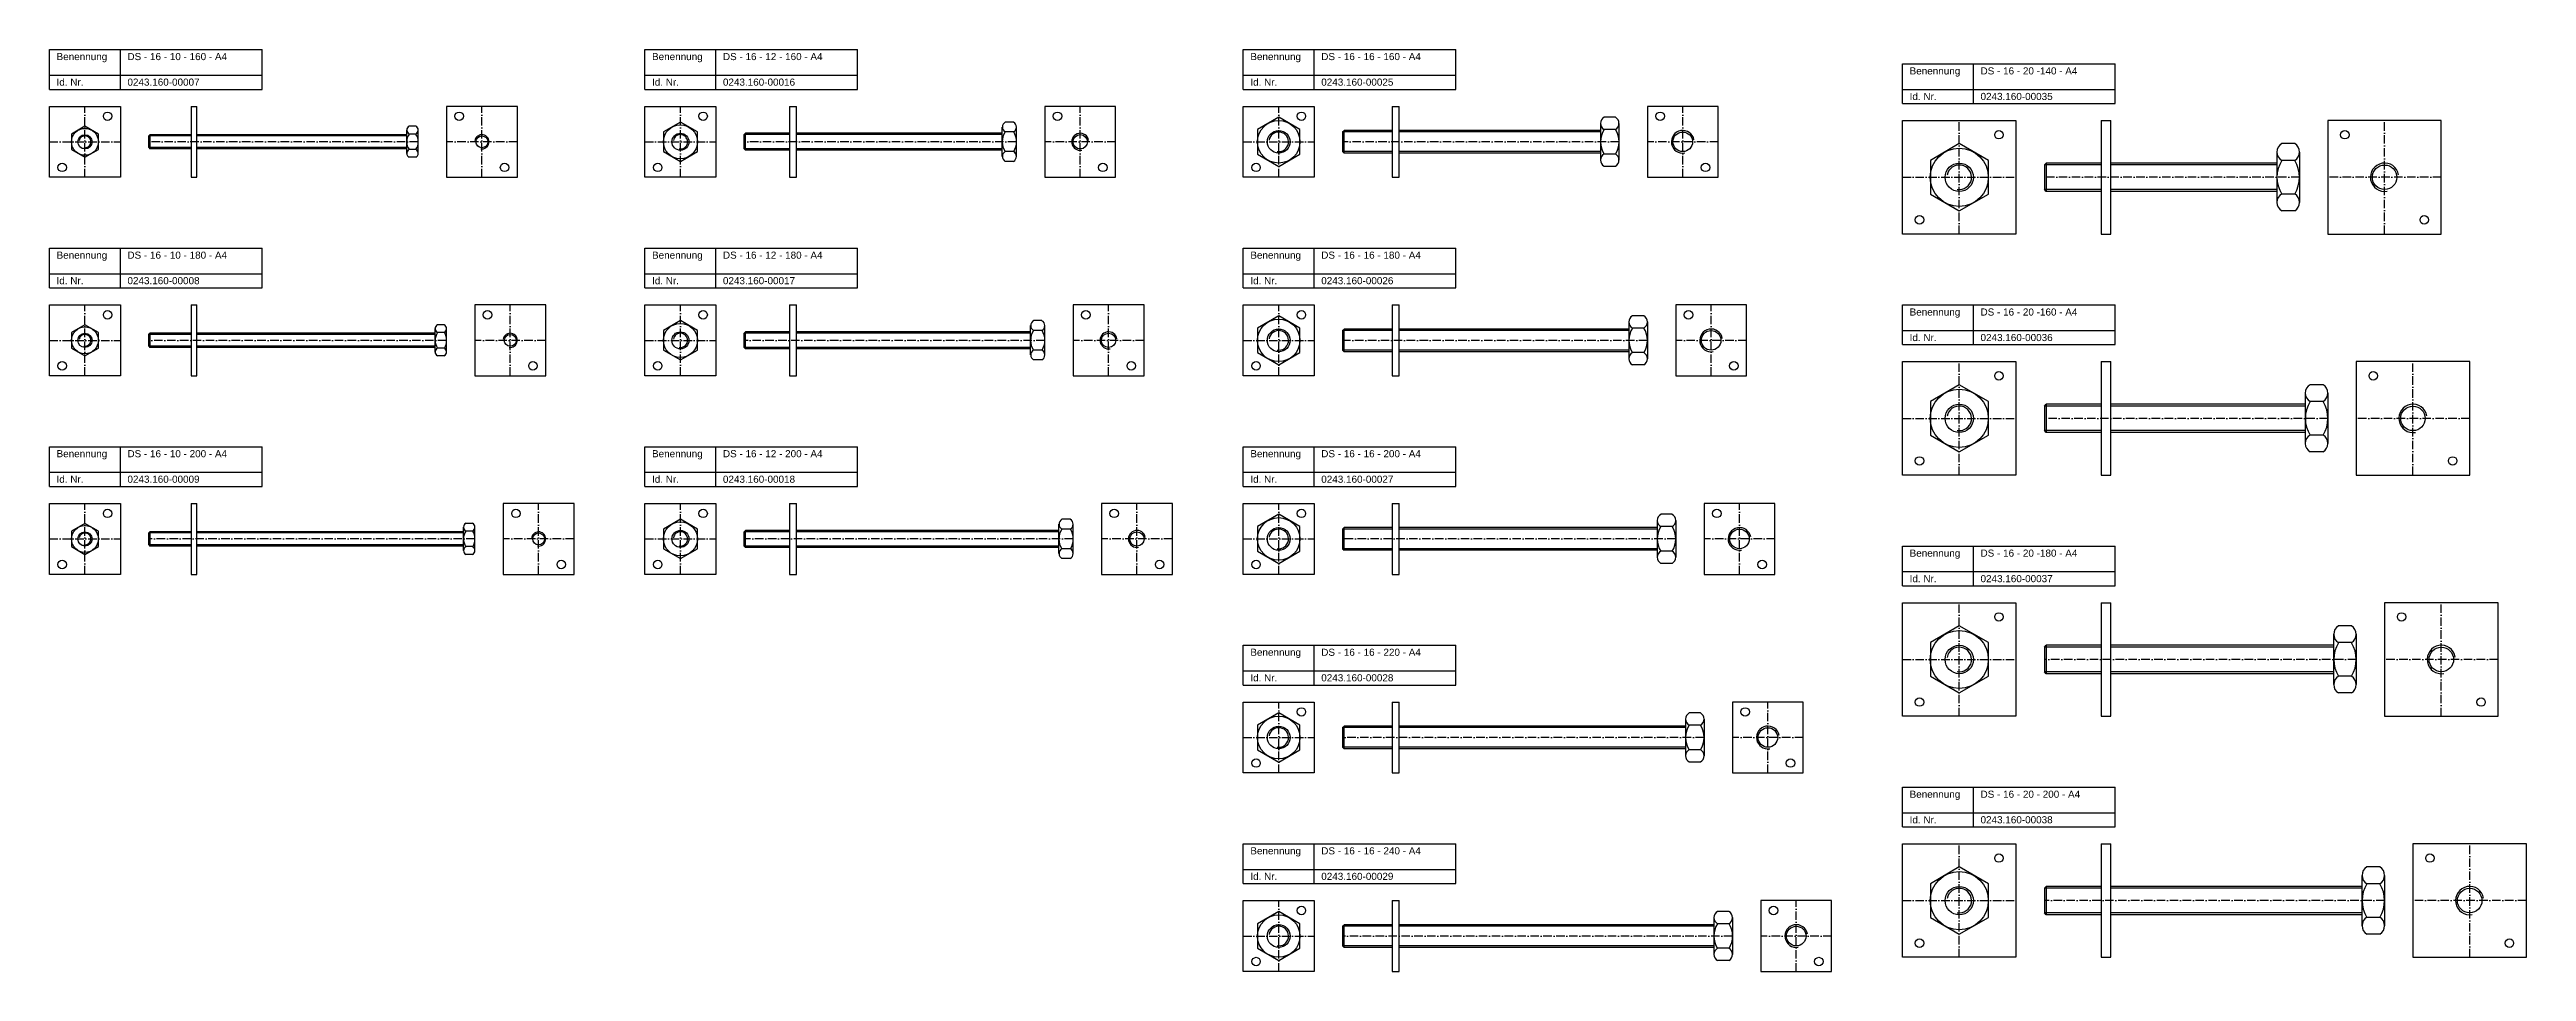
# Model space of a CAD drawing. Header units: millimetres. Extents: x 77 to 2399, y 1116 to 2936.
# Drawn here: x 77 to 1824, y 1446 to 2096 of the extents above; entities that cross this region are included whole.
import ezdxf

# ---------------------------------------------------------------- set-up
doc = ezdxf.new("R2010")
doc.units = ezdxf.units.MM
doc.header["$LTSCALE"] = 0.5
doc.linetypes.add('achse', pattern=[18, 12, -3, 0, -3])
doc.layers.add('HALFEN', color=2, linetype='CONTINUOUS')
doc.styles.add('ARIAL50', font='ARIAL.TTF', dxfattribs={"height": 5})

msp = doc.modelspace()

# ---------------------------------------------------------------- texts
at = {"layer": 'HALFEN', "style": 'ARIAL50'}
for s, p in [('Benennung', (82.2, 2088.8)), ('DS - 16 - 10 - 160 - A4', (132.2, 2088.8)), ('Benennung', (502.2, 2088.8)), ('DS - 16 - 12 - 160 - A4', (552.2, 2088.8)), ('Benennung', (924.2, 2088.8)), ('DS - 16 - 16 - 160 - A4', (974.2, 2088.8)), ('Benennung', (1389.2, 2078.7)), ('DS - 16 - 20 -140 - A4', (1439.2, 2078.7)), ('Id. Nr.', (82.2, 2070.8)), ('0243.160-00007', (132.2, 2070.8)), ('Id. Nr.', (502.2, 2070.8)), ('0243.160-00016', (552.2, 2070.8)), ('Id. Nr.', (924.2, 2070.8)), ('0243.160-00025', (974.2, 2070.8)), ('Id. Nr.', (1389.2, 2060.7)), ('0243.160-00035', (1439.2, 2060.7)), ('Benennung', (82.2, 1948.8)), ('DS - 16 - 10 - 180 - A4', (132.2, 1948.8)), ('Benennung', (502.2, 1948.8)), ('DS - 16 - 12 - 180 - A4', (552.2, 1948.8)), ('Benennung', (924.2, 1948.8)), ('DS - 16 - 16 - 180 - A4', (974.2, 1948.8)), ('Id. Nr.', (82.2, 1930.8)), ('0243.160-00008', (132.2, 1930.8)), ('Id. Nr.', (502.2, 1930.8)), ('0243.160-00017', (552.2, 1930.8)), ('Id. Nr.', (924.2, 1930.8)), ('0243.160-00026', (974.2, 1930.8)), ('Benennung', (1389.2, 1908.7)), ('DS - 16 - 20 -160 - A4', (1439.2, 1908.7)), ('Id. Nr.', (1389.2, 1890.7)), ('0243.160-00036', (1439.2, 1890.7)), ('Benennung', (82.2, 1808.8)), ('DS - 16 - 10 - 200 - A4', (132.2, 1808.8)), ('Benennung', (502.2, 1808.8)), ('DS - 16 - 12 - 200 - A4', (552.2, 1808.8)), ('Benennung', (924.2, 1808.8)), ('DS - 16 - 16 - 200 - A4', (974.2, 1808.8)), ('Id. Nr.', (82.2, 1790.8)), ('0243.160-00009', (132.2, 1790.8)), ('Id. Nr.', (502.2, 1790.8)), ('0243.160-00018', (552.2, 1790.8)), ('Id. Nr.', (924.2, 1790.8)), ('0243.160-00027', (974.2, 1790.8)), ('Benennung', (1389.2, 1738.7)), ('DS - 16 - 20 -180 - A4', (1439.2, 1738.7)), ('Id. Nr.', (1389.2, 1720.7)), ('0243.160-00037', (1439.2, 1720.7)), ('Benennung', (924.2, 1668.8)), ('DS - 16 - 16 - 220 - A4', (974.2, 1668.8)), ('Id. Nr.', (924.2, 1650.8)), ('0243.160-00028', (974.2, 1650.8)), ('Benennung', (1389.2, 1568.7)), ('DS - 16 - 20 - 200 - A4', (1439.2, 1568.7)), ('Id. Nr.', (1389.2, 1550.7)), ('0243.160-00038', (1439.2, 1550.7)), ('Benennung', (924.2, 1528.8)), ('DS - 16 - 16 - 240 - A4', (974.2, 1528.8)), ('Id. Nr.', (924.2, 1510.8)), ('0243.160-00029', (974.2, 1510.8))]:
    msp.add_text(s, height=5, dxfattribs=at).set_placement(p)

# ---------------------------------------------------------------- linework, layer by layer
at = {"layer": 'HALFEN'}
for p, q in [((77.2, 2096.2), (227.2, 2096.2)), ((77.2, 2068.2), (77.2, 2096.2)), ((127.2, 2068.2), (127.2, 2096.2)), ((227.2, 2068.2), (227.2, 2096.2)), ((497.2, 2096.2), (647.2, 2096.2)), ((497.2, 2068.2), (497.2, 2096.2)), ((547.2, 2068.2), (547.2, 2096.2)), ((647.2, 2068.2), (647.2, 2096.2)), ((919.2, 2096.2), (1069.2, 2096.2)), ((919.2, 2068.2), (919.2, 2096.2)), ((969.2, 2068.2), (969.2, 2096.2)), ((1069.2, 2068.2), (1069.2, 2096.2)), ((1384.2, 2086.2), (1534.2, 2086.2)), ((1384.2, 2058.2), (1384.2, 2086.2)), ((1434.2, 2058.2), (1434.2, 2086.2)), ((1534.2, 2058.2), (1534.2, 2086.2)), ((77.2, 2078.2), (227.2, 2078.2)), ((77.2, 2068.2), (227.2, 2068.2)), ((497.2, 2078.2), (647.2, 2078.2)), ((497.2, 2068.2), (647.2, 2068.2)), ((919.2, 2078.2), (1069.2, 2078.2)), ((919.2, 2068.2), (1069.2, 2068.2)), ((1384.2, 2068.2), (1534.2, 2068.2)), ((77.2, 2006.2), (77.2, 2056.2)), ((77.2, 2056.2), (127.2, 2056.2)), ((127.2, 2056.2), (127.2, 2006.2)), ((177.2, 2056.2), (177.2, 2006.2)), ((177.2, 2056.2), (181.2, 2056.2)), ((181.2, 2006.2), (181.2, 2056.2)), ((407.2, 2056.2), (357.2, 2056.2)), ((357.2, 2056.2), (357.2, 2006.2)), ((407.2, 2006.2), (407.2, 2056.2)), ((497.2, 2006.2), (497.2, 2056.2)), ((497.2, 2056.2), (547.2, 2056.2)), ((547.2, 2056.2), (547.2, 2006.2)), ((599.2, 2056.2), (599.2, 2006.2)), ((599.2, 2056.2), (604.2, 2056.2)), ((604.2, 2006.2), (604.2, 2056.2)), ((757.2, 2045.1), (751.2, 2045.1)), ((779.2, 2056.2), (779.2, 2006.2)), ((829.2, 2056.2), (779.2, 2056.2)), ((829.2, 2006.2), (829.2, 2056.2)), ((919.2, 2056.2), (969.2, 2056.2)), ((919.2, 2006.2), (919.2, 2056.2)), ((969.2, 2056.2), (969.2, 2006.2)), ((1024.2, 2056.2), (1029.2, 2056.2)), ((1024.2, 2056.2), (1024.2, 2006.2)), ((1029.2, 2006.2), (1029.2, 2056.2)), ((1171.2, 2044.2), (1171.2, 2018.3)), ((1181.7, 2048.6), (1173.7, 2048.6)), ((1184.2, 2044.2), (1184.2, 2018.3)), ((1254.2, 2056.2), (1204.2, 2056.2)), ((1204.2, 2056.2), (1204.2, 2006.2)), ((1254.2, 2006.2), (1254.2, 2056.2)), ((1384.2, 2058.2), (1534.2, 2058.2)), ((1384.2, 2046.2), (1464.2, 2046.2)), ((1384.2, 1966.2), (1384.2, 2046.2)), ((1464.2, 2046.2), (1464.2, 1966.2)), ((1524.2, 2046.2), (1524.2, 1966.2)), ((1524.2, 2046.2), (1531.2, 2046.2)), ((1531.2, 1966.2), (1531.2, 2046.2)), ((1764.2, 2046.2), (1684.2, 2046.2)), ((1684.2, 2046.2), (1684.2, 1966.2)), ((1764.2, 1966.2), (1764.2, 2046.2)), ((102.2, 2042.2), (92.7, 2036.7)), ((92.7, 2036.7), (92.7, 2025.8)), ((111.7, 2036.7), (102.2, 2042.2)), ((111.7, 2025.8), (111.7, 2036.7)), ((147.2, 2035.4), (148.1, 2036.2)), ((177.2, 2035.4), (147.2, 2035.4)), ((147.2, 2027.1), (147.2, 2035.4)), ((177.2, 2027.1), (147.2, 2027.1)), ((147.2, 2027.1), (148.1, 2026.2)), ((177.2, 2036.2), (148.1, 2036.2)), ((148.1, 2036.2), (148.1, 2026.2)), ((329.2, 2036.2), (181.2, 2036.2)), ((329.2, 2035.4), (181.2, 2035.4)), ((329.2, 2027.1), (181.2, 2027.1)), ((329.2, 2023), (329.2, 2039.5)), ((335.7, 2042.2), (330.8, 2042.2)), ((335.7, 2036.7), (330.8, 2036.7)), ((337.2, 2023), (337.2, 2039.5)), ((567.2, 2036.3), (568.2, 2037.2)), ((567.2, 2026.2), (567.2, 2036.3)), ((599.2, 2036.3), (567.2, 2036.3)), ((568.2, 2025.2), (568.2, 2037.2)), ((599.2, 2037.2), (568.2, 2037.2)), ((749.2, 2037.2), (604.2, 2037.2)), ((749.2, 2036.3), (604.2, 2036.3)), ((749.2, 2020.9), (749.2, 2041.6)), ((757.2, 2038.2), (751.2, 2038.2)), ((759.2, 2020.9), (759.2, 2041.6)), ((989.2, 2038.2), (990.3, 2039.2)), ((989.2, 2038.2), (989.2, 2024.3)), ((1024.2, 2038.2), (989.2, 2038.2)), ((990.3, 2023.2), (990.3, 2039.2)), ((1024.2, 2039.2), (990.3, 2039.2)), ((1171.2, 2039.2), (1029.2, 2039.2)), ((1171.2, 2038.2), (1029.2, 2038.2)), ((1181.7, 2039.9), (1173.7, 2039.9)), ((1660.8, 2029.9), (1651.7, 2029.9)), ((92.7, 2025.8), (102.2, 2020.3)), ((102.2, 2020.3), (111.7, 2025.8)), ((177.2, 2026.2), (148.1, 2026.2)), ((329.2, 2026.2), (181.2, 2026.2)), ((335.7, 2025.8), (330.8, 2025.8)), ((335.7, 2020.3), (330.8, 2020.3)), ((599.2, 2026.2), (567.2, 2026.2)), ((567.2, 2026.2), (568.2, 2025.2)), ((599.2, 2025.2), (568.2, 2025.2)), ((749.2, 2026.2), (604.2, 2026.2)), ((749.2, 2025.2), (604.2, 2025.2)), ((757.2, 2024.3), (751.2, 2024.3)), ((757.2, 2017.4), (751.2, 2017.4)), ((1024.2, 2024.3), (989.2, 2024.3)), ((989.2, 2024.3), (990.3, 2023.2)), ((1024.2, 2023.2), (990.3, 2023.2)), ((1171.2, 2024.3), (1029.2, 2024.3)), ((1171.2, 2023.2), (1029.2, 2023.2)), ((1181.7, 2022.6), (1173.7, 2022.6)), ((1181.7, 2013.9), (1173.7, 2013.9)), ((1484.2, 2014.9), (1485.6, 2016.2)), ((1524.2, 2014.9), (1484.2, 2014.9)), ((1484.2, 2014.9), (1484.2, 1997.6)), ((1524.2, 2016.2), (1485.6, 2016.2)), ((1485.6, 2016.2), (1485.6, 1996.2)), ((1648.2, 2016.2), (1531.2, 2016.2)), ((1648.2, 2014.9), (1531.2, 2014.9)), ((1648.2, 2024), (1648.2, 1988.5)), ((1660.8, 2018.1), (1651.7, 2018.1)), ((1664.2, 2024), (1664.2, 1988.5)), ((127.2, 2006.2), (77.2, 2006.2)), ((177.2, 2006.2), (181.2, 2006.2)), ((357.2, 2006.2), (407.2, 2006.2)), ((547.2, 2006.2), (497.2, 2006.2)), ((599.2, 2006.2), (604.2, 2006.2)), ((779.2, 2006.2), (829.2, 2006.2)), ((969.2, 2006.2), (919.2, 2006.2)), ((1024.2, 2006.2), (1029.2, 2006.2)), ((1204.2, 2006.2), (1254.2, 2006.2)), ((1524.2, 1997.6), (1484.2, 1997.6)), ((1485.6, 1996.2), (1484.2, 1997.6)), ((1524.2, 1996.2), (1485.6, 1996.2)), ((1648.2, 1997.6), (1531.2, 1997.6)), ((1648.2, 1996.2), (1531.2, 1996.2)), ((1660.8, 1994.4), (1651.7, 1994.4)), ((1660.8, 1982.6), (1651.7, 1982.6)), ((1464.2, 1966.2), (1384.2, 1966.2)), ((1524.2, 1966.2), (1531.2, 1966.2)), ((1684.2, 1966.2), (1764.2, 1966.2)), ((77.2, 1956.2), (227.2, 1956.2)), ((77.2, 1928.2), (77.2, 1956.2)), ((127.2, 1928.2), (127.2, 1956.2)), ((227.2, 1928.2), (227.2, 1956.2)), ((497.2, 1956.2), (647.2, 1956.2)), ((497.2, 1928.2), (497.2, 1956.2)), ((547.2, 1928.2), (547.2, 1956.2)), ((647.2, 1928.2), (647.2, 1956.2)), ((919.2, 1956.2), (1069.2, 1956.2)), ((919.2, 1928.2), (919.2, 1956.2)), ((969.2, 1928.2), (969.2, 1956.2)), ((1069.2, 1928.2), (1069.2, 1956.2)), ((77.2, 1938.2), (227.2, 1938.2)), ((77.2, 1928.2), (227.2, 1928.2)), ((497.2, 1938.2), (647.2, 1938.2)), ((497.2, 1928.2), (647.2, 1928.2)), ((919.2, 1938.2), (1069.2, 1938.2)), ((919.2, 1928.2), (1069.2, 1928.2)), ((77.2, 1866.2), (77.2, 1916.2)), ((77.2, 1916.2), (127.2, 1916.2)), ((127.2, 1916.2), (127.2, 1866.2)), ((177.2, 1916.2), (177.2, 1866.2)), ((177.2, 1916.2), (181.2, 1916.2)), ((181.2, 1866.2), (181.2, 1916.2)), ((427.2, 1916.2), (377.2, 1916.2)), ((377.2, 1916.2), (377.2, 1866.2)), ((427.2, 1866.2), (427.2, 1916.2)), ((497.2, 1866.2), (497.2, 1916.2)), ((497.2, 1916.2), (547.2, 1916.2)), ((547.2, 1916.2), (547.2, 1866.2)), ((599.2, 1916.2), (599.2, 1866.2)), ((599.2, 1916.2), (604.2, 1916.2)), ((604.2, 1866.2), (604.2, 1916.2)), ((777.2, 1905.1), (771.2, 1905.1)), ((799.2, 1916.2), (799.2, 1866.2)), ((849.2, 1916.2), (799.2, 1916.2)), ((849.2, 1866.2), (849.2, 1916.2)), ((919.2, 1916.2), (969.2, 1916.2)), ((919.2, 1866.2), (919.2, 1916.2)), ((969.2, 1916.2), (969.2, 1866.2)), ((1024.2, 1916.2), (1029.2, 1916.2)), ((1024.2, 1916.2), (1024.2, 1866.2)), ((1029.2, 1866.2), (1029.2, 1916.2)), ((1191.2, 1904.2), (1191.2, 1878.3)), ((1201.7, 1908.6), (1193.7, 1908.6)), ((1204.2, 1904.2), (1204.2, 1878.3)), ((1274.2, 1916.2), (1224.2, 1916.2)), ((1224.2, 1916.2), (1224.2, 1866.2)), ((1274.2, 1866.2), (1274.2, 1916.2)), ((1384.2, 1916.2), (1534.2, 1916.2)), ((1384.2, 1888.2), (1384.2, 1916.2)), ((1434.2, 1888.2), (1434.2, 1916.2)), ((1534.2, 1888.2), (1534.2, 1916.2)), ((102.2, 1902.2), (92.7, 1896.7)), ((92.7, 1896.7), (92.7, 1885.8)), ((111.7, 1896.7), (102.2, 1902.2)), ((111.7, 1885.8), (111.7, 1896.7)), ((147.2, 1895.4), (148.1, 1896.2)), ((177.2, 1895.4), (147.2, 1895.4)), ((147.2, 1887.1), (147.2, 1895.4)), ((177.2, 1887.1), (147.2, 1887.1)), ((147.2, 1887.1), (148.1, 1886.2)), ((177.2, 1896.2), (148.1, 1896.2)), ((148.1, 1896.2), (148.1, 1886.2)), ((349.2, 1896.2), (181.2, 1896.2)), ((349.2, 1895.4), (181.2, 1895.4)), ((349.2, 1887.1), (181.2, 1887.1)), ((349.2, 1883), (349.2, 1899.5)), ((355.7, 1902.2), (350.8, 1902.2)), ((355.7, 1896.7), (350.8, 1896.7)), ((357.2, 1883), (357.2, 1899.5)), ((567.2, 1896.3), (568.2, 1897.2)), ((567.2, 1886.2), (567.2, 1896.3)), ((599.2, 1896.3), (567.2, 1896.3)), ((599.2, 1897.2), (568.2, 1897.2)), ((568.2, 1885.2), (568.2, 1897.2)), ((769.2, 1897.2), (604.2, 1897.2)), ((769.2, 1896.3), (604.2, 1896.3)), ((769.2, 1880.9), (769.2, 1901.6)), ((777.2, 1898.2), (771.2, 1898.2)), ((779.2, 1880.9), (779.2, 1901.6)), ((989.2, 1898.2), (990.3, 1899.2)), ((989.2, 1898.2), (989.2, 1884.3)), ((1024.2, 1898.2), (989.2, 1898.2)), ((990.3, 1883.2), (990.3, 1899.2)), ((1024.2, 1899.2), (990.3, 1899.2)), ((1191.2, 1899.2), (1029.2, 1899.2)), ((1191.2, 1898.2), (1029.2, 1898.2)), ((1201.7, 1899.9), (1193.7, 1899.9)), ((1384.2, 1898.2), (1534.2, 1898.2)), ((1384.2, 1888.2), (1534.2, 1888.2)), ((92.7, 1885.8), (102.2, 1880.3)), ((102.2, 1880.3), (111.7, 1885.8)), ((177.2, 1886.2), (148.1, 1886.2)), ((349.2, 1886.2), (181.2, 1886.2)), ((355.7, 1885.8), (350.8, 1885.8)), ((355.7, 1880.3), (350.8, 1880.3)), ((599.2, 1886.2), (567.2, 1886.2)), ((567.2, 1886.2), (568.2, 1885.2)), ((599.2, 1885.2), (568.2, 1885.2)), ((769.2, 1886.2), (604.2, 1886.2)), ((769.2, 1885.2), (604.2, 1885.2)), ((777.2, 1884.3), (771.2, 1884.3)), ((777.2, 1877.4), (771.2, 1877.4)), ((1024.2, 1884.3), (989.2, 1884.3)), ((989.2, 1884.3), (990.3, 1883.2)), ((1024.2, 1883.2), (990.3, 1883.2)), ((1191.2, 1884.3), (1029.2, 1884.3)), ((1191.2, 1883.2), (1029.2, 1883.2)), ((1201.7, 1882.6), (1193.7, 1882.6)), ((1201.7, 1873.9), (1193.7, 1873.9)), ((1384.2, 1876.2), (1464.2, 1876.2)), ((1384.2, 1796.2), (1384.2, 1876.2)), ((1464.2, 1876.2), (1464.2, 1796.2)), ((1524.2, 1876.2), (1524.2, 1796.2)), ((1524.2, 1876.2), (1531.2, 1876.2)), ((1531.2, 1796.2), (1531.2, 1876.2)), ((1784.2, 1876.2), (1704.2, 1876.2)), ((1704.2, 1876.2), (1704.2, 1796.2)), ((1784.2, 1796.2), (1784.2, 1876.2)), ((127.2, 1866.2), (77.2, 1866.2)), ((177.2, 1866.2), (181.2, 1866.2)), ((377.2, 1866.2), (427.2, 1866.2)), ((547.2, 1866.2), (497.2, 1866.2)), ((599.2, 1866.2), (604.2, 1866.2)), ((799.2, 1866.2), (849.2, 1866.2)), ((969.2, 1866.2), (919.2, 1866.2)), ((1024.2, 1866.2), (1029.2, 1866.2)), ((1224.2, 1866.2), (1274.2, 1866.2)), ((1668.2, 1854), (1668.2, 1818.5)), ((1680.8, 1859.9), (1671.7, 1859.9)), ((1684.2, 1854), (1684.2, 1818.5)), ((1484.2, 1844.9), (1485.6, 1846.2)), ((1524.2, 1844.9), (1484.2, 1844.9)), ((1484.2, 1844.9), (1484.2, 1827.6)), ((1524.2, 1846.2), (1485.6, 1846.2)), ((1485.6, 1846.2), (1485.6, 1826.2)), ((1668.2, 1846.2), (1531.2, 1846.2)), ((1668.2, 1844.9), (1531.2, 1844.9)), ((1680.8, 1848.1), (1671.7, 1848.1)), ((1524.2, 1827.6), (1484.2, 1827.6)), ((1485.6, 1826.2), (1484.2, 1827.6)), ((1524.2, 1826.2), (1485.6, 1826.2)), ((1668.2, 1827.6), (1531.2, 1827.6)), ((1668.2, 1826.2), (1531.2, 1826.2)), ((1680.8, 1824.4), (1671.7, 1824.4)), ((77.2, 1816.2), (227.2, 1816.2)), ((77.2, 1788.2), (77.2, 1816.2)), ((127.2, 1788.2), (127.2, 1816.2)), ((227.2, 1788.2), (227.2, 1816.2)), ((497.2, 1816.2), (647.2, 1816.2)), ((497.2, 1788.2), (497.2, 1816.2)), ((547.2, 1788.2), (547.2, 1816.2)), ((647.2, 1788.2), (647.2, 1816.2)), ((919.2, 1816.2), (1069.2, 1816.2)), ((919.2, 1788.2), (919.2, 1816.2)), ((969.2, 1788.2), (969.2, 1816.2)), ((1069.2, 1788.2), (1069.2, 1816.2)), ((1680.8, 1812.6), (1671.7, 1812.6)), ((77.2, 1798.2), (227.2, 1798.2)), ((77.2, 1788.2), (227.2, 1788.2)), ((497.2, 1798.2), (647.2, 1798.2)), ((497.2, 1788.2), (647.2, 1788.2)), ((919.2, 1798.2), (1069.2, 1798.2)), ((919.2, 1788.2), (1069.2, 1788.2)), ((1464.2, 1796.2), (1384.2, 1796.2)), ((1524.2, 1796.2), (1531.2, 1796.2)), ((1704.2, 1796.2), (1784.2, 1796.2)), ((77.2, 1726.2), (77.2, 1776.2)), ((77.2, 1776.2), (127.2, 1776.2)), ((127.2, 1776.2), (127.2, 1726.2)), ((177.2, 1776.2), (177.2, 1726.2)), ((177.2, 1776.2), (181.2, 1776.2)), ((181.2, 1726.2), (181.2, 1776.2)), ((447.2, 1776.2), (397.2, 1776.2)), ((397.2, 1776.2), (397.2, 1726.2)), ((447.2, 1726.2), (447.2, 1776.2)), ((497.2, 1726.2), (497.2, 1776.2)), ((497.2, 1776.2), (547.2, 1776.2)), ((547.2, 1776.2), (547.2, 1726.2)), ((599.2, 1776.2), (599.2, 1726.2)), ((599.2, 1776.2), (604.2, 1776.2)), ((604.2, 1726.2), (604.2, 1776.2)), ((797.2, 1765.1), (791.2, 1765.1)), ((819.2, 1776.2), (819.2, 1726.2)), ((869.2, 1776.2), (819.2, 1776.2)), ((869.2, 1726.2), (869.2, 1776.2)), ((919.2, 1776.2), (969.2, 1776.2)), ((919.2, 1726.2), (919.2, 1776.2)), ((969.2, 1776.2), (969.2, 1726.2)), ((1024.2, 1776.2), (1029.2, 1776.2)), ((1024.2, 1776.2), (1024.2, 1726.2)), ((1029.2, 1726.2), (1029.2, 1776.2)), ((1221.7, 1768.6), (1213.7, 1768.6)), ((1294.2, 1776.2), (1244.2, 1776.2)), ((1244.2, 1776.2), (1244.2, 1726.2)), ((1294.2, 1726.2), (1294.2, 1776.2)), ((102.2, 1762.2), (92.7, 1756.7)), ((92.7, 1756.7), (92.7, 1745.8)), ((111.7, 1756.7), (102.2, 1762.2)), ((111.7, 1745.8), (111.7, 1756.7)), ((147.2, 1755.4), (148.1, 1756.2)), ((177.2, 1755.4), (147.2, 1755.4)), ((147.2, 1747.1), (147.2, 1755.4)), ((177.2, 1747.1), (147.2, 1747.1)), ((147.2, 1747.1), (148.1, 1746.2)), ((177.2, 1756.2), (148.1, 1756.2)), ((148.1, 1756.2), (148.1, 1746.2)), ((369.2, 1756.2), (181.2, 1756.2)), ((369.2, 1755.4), (181.2, 1755.4)), ((369.2, 1747.1), (181.2, 1747.1)), ((369.2, 1743), (369.2, 1759.5)), ((375.7, 1762.2), (370.8, 1762.2)), ((375.7, 1756.7), (370.8, 1756.7)), ((377.2, 1743), (377.2, 1759.5)), ((567.2, 1756.3), (568.2, 1757.2)), ((567.2, 1746.2), (567.2, 1756.3)), ((599.2, 1756.3), (567.2, 1756.3)), ((599.2, 1757.2), (568.2, 1757.2)), ((568.2, 1745.2), (568.2, 1757.2)), ((789.2, 1757.2), (604.2, 1757.2)), ((789.2, 1756.3), (604.2, 1756.3)), ((789.2, 1740.9), (789.2, 1761.6)), ((797.2, 1758.2), (791.2, 1758.2)), ((799.2, 1740.9), (799.2, 1761.6)), ((989.2, 1758.2), (990.3, 1759.2)), ((989.2, 1758.2), (989.2, 1744.3)), ((1024.2, 1758.2), (989.2, 1758.2)), ((990.3, 1743.2), (990.3, 1759.2)), ((1024.2, 1759.2), (990.3, 1759.2)), ((1211.2, 1759.2), (1029.2, 1759.2)), ((1211.2, 1758.2), (1029.2, 1758.2)), ((1211.2, 1764.2), (1211.2, 1738.3)), ((1221.7, 1759.9), (1213.7, 1759.9)), ((1224.2, 1764.2), (1224.2, 1738.3)), ((92.7, 1745.8), (102.2, 1740.3)), ((102.2, 1740.3), (111.7, 1745.8)), ((177.2, 1746.2), (148.1, 1746.2)), ((369.2, 1746.2), (181.2, 1746.2)), ((375.7, 1745.8), (370.8, 1745.8)), ((375.7, 1740.3), (370.8, 1740.3)), ((599.2, 1746.2), (567.2, 1746.2)), ((567.2, 1746.2), (568.2, 1745.2)), ((599.2, 1745.2), (568.2, 1745.2)), ((789.2, 1746.2), (604.2, 1746.2)), ((789.2, 1745.2), (604.2, 1745.2)), ((797.2, 1744.3), (791.2, 1744.3)), ((797.2, 1737.4), (791.2, 1737.4)), ((1024.2, 1744.3), (989.2, 1744.3)), ((989.2, 1744.3), (990.3, 1743.2)), ((1024.2, 1743.2), (990.3, 1743.2)), ((1211.2, 1744.3), (1029.2, 1744.3)), ((1211.2, 1743.2), (1029.2, 1743.2)), ((1221.7, 1742.6), (1213.7, 1742.6)), ((1221.7, 1733.9), (1213.7, 1733.9)), ((1384.2, 1746.2), (1534.2, 1746.2)), ((1384.2, 1718.2), (1384.2, 1746.2)), ((1434.2, 1718.2), (1434.2, 1746.2)), ((1534.2, 1718.2), (1534.2, 1746.2)), ((127.2, 1726.2), (77.2, 1726.2)), ((177.2, 1726.2), (181.2, 1726.2)), ((397.2, 1726.2), (447.2, 1726.2)), ((547.2, 1726.2), (497.2, 1726.2)), ((599.2, 1726.2), (604.2, 1726.2)), ((819.2, 1726.2), (869.2, 1726.2)), ((969.2, 1726.2), (919.2, 1726.2)), ((1024.2, 1726.2), (1029.2, 1726.2)), ((1244.2, 1726.2), (1294.2, 1726.2)), ((1384.2, 1728.2), (1534.2, 1728.2)), ((1384.2, 1718.2), (1534.2, 1718.2)), ((1384.2, 1706.2), (1464.2, 1706.2)), ((1384.2, 1626.2), (1384.2, 1706.2)), ((1464.2, 1706.2), (1464.2, 1626.2)), ((1524.2, 1706.2), (1524.2, 1626.2)), ((1524.2, 1706.2), (1531.2, 1706.2)), ((1531.2, 1626.2), (1531.2, 1706.2)), ((1804.2, 1706.2), (1724.2, 1706.2)), ((1724.2, 1706.2), (1724.2, 1626.2)), ((1804.2, 1626.2), (1804.2, 1706.2)), ((1688.2, 1684), (1688.2, 1648.5)), ((1700.8, 1689.9), (1691.7, 1689.9)), ((1700.8, 1678.1), (1691.7, 1678.1)), ((1704.2, 1684), (1704.2, 1648.5)), ((919.2, 1676.2), (1069.2, 1676.2)), ((919.2, 1648.2), (919.2, 1676.2)), ((969.2, 1648.2), (969.2, 1676.2)), ((1069.2, 1648.2), (1069.2, 1676.2)), ((1484.2, 1674.9), (1485.6, 1676.2)), ((1524.2, 1674.9), (1484.2, 1674.9)), ((1484.2, 1674.9), (1484.2, 1657.6)), ((1524.2, 1676.2), (1485.6, 1676.2)), ((1485.6, 1676.2), (1485.6, 1656.2)), ((1688.2, 1676.2), (1531.2, 1676.2)), ((1688.2, 1674.9), (1531.2, 1674.9)), ((919.2, 1658.2), (1069.2, 1658.2)), ((919.2, 1648.2), (1069.2, 1648.2)), ((1524.2, 1657.6), (1484.2, 1657.6)), ((1485.6, 1656.2), (1484.2, 1657.6)), ((1524.2, 1656.2), (1485.6, 1656.2)), ((1688.2, 1657.6), (1531.2, 1657.6)), ((1688.2, 1656.2), (1531.2, 1656.2)), ((1700.8, 1654.4), (1691.7, 1654.4)), ((1700.8, 1642.6), (1691.7, 1642.6)), ((919.2, 1636.2), (969.2, 1636.2)), ((919.2, 1586.2), (919.2, 1636.2)), ((969.2, 1636.2), (969.2, 1586.2)), ((1024.2, 1636.2), (1029.2, 1636.2)), ((1024.2, 1636.2), (1024.2, 1586.2)), ((1029.2, 1586.2), (1029.2, 1636.2)), ((1241.7, 1628.6), (1233.7, 1628.6)), ((1314.2, 1636.2), (1264.2, 1636.2)), ((1264.2, 1636.2), (1264.2, 1586.2)), ((1314.2, 1586.2), (1314.2, 1636.2)), ((1464.2, 1626.2), (1384.2, 1626.2)), ((1524.2, 1626.2), (1531.2, 1626.2)), ((1724.2, 1626.2), (1804.2, 1626.2)), ((989.2, 1618.2), (990.3, 1619.2)), ((989.2, 1618.2), (989.2, 1604.3)), ((1024.2, 1618.2), (989.2, 1618.2)), ((990.3, 1603.2), (990.3, 1619.2)), ((1024.2, 1619.2), (990.3, 1619.2)), ((1231.2, 1619.2), (1029.2, 1619.2)), ((1231.2, 1618.2), (1029.2, 1618.2)), ((1231.2, 1624.2), (1231.2, 1598.3)), ((1241.7, 1619.9), (1233.7, 1619.9)), ((1244.2, 1624.2), (1244.2, 1598.3)), ((1024.2, 1604.3), (989.2, 1604.3)), ((989.2, 1604.3), (990.3, 1603.2)), ((1024.2, 1603.2), (990.3, 1603.2)), ((1231.2, 1604.3), (1029.2, 1604.3)), ((1231.2, 1603.2), (1029.2, 1603.2)), ((1241.7, 1602.6), (1233.7, 1602.6)), ((1241.7, 1593.9), (1233.7, 1593.9)), ((969.2, 1586.2), (919.2, 1586.2)), ((1024.2, 1586.2), (1029.2, 1586.2)), ((1264.2, 1586.2), (1314.2, 1586.2)), ((1384.2, 1576.2), (1534.2, 1576.2)), ((1384.2, 1548.2), (1384.2, 1576.2)), ((1434.2, 1548.2), (1434.2, 1576.2)), ((1534.2, 1548.2), (1534.2, 1576.2)), ((1384.2, 1558.2), (1534.2, 1558.2)), ((1384.2, 1548.2), (1534.2, 1548.2)), ((919.2, 1536.2), (1069.2, 1536.2)), ((919.2, 1508.2), (919.2, 1536.2)), ((969.2, 1508.2), (969.2, 1536.2)), ((1069.2, 1508.2), (1069.2, 1536.2)), ((1384.2, 1536.2), (1464.2, 1536.2)), ((1384.2, 1456.2), (1384.2, 1536.2)), ((1464.2, 1536.2), (1464.2, 1456.2)), ((1524.2, 1536.2), (1524.2, 1456.2)), ((1524.2, 1536.2), (1531.2, 1536.2)), ((1531.2, 1456.2), (1531.2, 1536.2)), ((1720.8, 1519.9), (1711.7, 1519.9)), ((1824.2, 1536.2), (1744.2, 1536.2)), ((1744.2, 1536.2), (1744.2, 1456.2)), ((1824.2, 1456.2), (1824.2, 1536.2)), ((919.2, 1518.2), (1069.2, 1518.2)), ((919.2, 1508.2), (1069.2, 1508.2)), ((1484.2, 1504.9), (1485.6, 1506.2)), ((1524.2, 1504.9), (1484.2, 1504.9)), ((1484.2, 1504.9), (1484.2, 1487.6)), ((1524.2, 1506.2), (1485.6, 1506.2)), ((1485.6, 1506.2), (1485.6, 1486.2)), ((1708.2, 1506.2), (1531.2, 1506.2)), ((1708.2, 1504.9), (1531.2, 1504.9)), ((1708.2, 1514), (1708.2, 1478.5)), ((1720.8, 1508.1), (1711.7, 1508.1)), ((1724.2, 1514), (1724.2, 1478.5)), ((919.2, 1496.2), (969.2, 1496.2)), ((919.2, 1446.2), (919.2, 1496.2)), ((969.2, 1496.2), (969.2, 1446.2)), ((1024.2, 1496.2), (1029.2, 1496.2)), ((1024.2, 1496.2), (1024.2, 1446.2)), ((1029.2, 1446.2), (1029.2, 1496.2)), ((1261.7, 1488.6), (1253.7, 1488.6)), ((1334.2, 1496.2), (1284.2, 1496.2)), ((1284.2, 1496.2), (1284.2, 1446.2)), ((1334.2, 1446.2), (1334.2, 1496.2)), ((1524.2, 1487.6), (1484.2, 1487.6)), ((1485.6, 1486.2), (1484.2, 1487.6)), ((1524.2, 1486.2), (1485.6, 1486.2)), ((1708.2, 1487.6), (1531.2, 1487.6)), ((1708.2, 1486.2), (1531.2, 1486.2)), ((989.2, 1478.2), (990.3, 1479.2)), ((989.2, 1478.2), (989.2, 1464.3)), ((1024.2, 1478.2), (989.2, 1478.2)), ((990.3, 1463.2), (990.3, 1479.2)), ((1024.2, 1479.2), (990.3, 1479.2)), ((1251.2, 1479.2), (1029.2, 1479.2)), ((1251.2, 1478.2), (1029.2, 1478.2)), ((1251.2, 1484.2), (1251.2, 1458.3)), ((1261.7, 1479.9), (1253.7, 1479.9)), ((1264.2, 1484.2), (1264.2, 1458.3)), ((1720.8, 1484.4), (1711.7, 1484.4)), ((1720.8, 1472.6), (1711.7, 1472.6)), ((1024.2, 1464.3), (989.2, 1464.3)), ((989.2, 1464.3), (990.3, 1463.2)), ((1024.2, 1463.2), (990.3, 1463.2)), ((1251.2, 1464.3), (1029.2, 1464.3)), ((1251.2, 1463.2), (1029.2, 1463.2)), ((1261.7, 1462.6), (1253.7, 1462.6)), ((1261.7, 1453.9), (1253.7, 1453.9)), ((1464.2, 1456.2), (1384.2, 1456.2)), ((1524.2, 1456.2), (1531.2, 1456.2)), ((1744.2, 1456.2), (1824.2, 1456.2)), ((969.2, 1446.2), (919.2, 1446.2)), ((1024.2, 1446.2), (1029.2, 1446.2)), ((1284.2, 1446.2), (1334.2, 1446.2))]:
    msp.add_line(p, q, dxfattribs=at)
at = {"layer": 'HALFEN', "color": 1, "linetype": 'achse'}
for p, q in [((102.2, 2006.2), (102.2, 2056.2)), ((382.2, 2006.2), (382.2, 2056.2)), ((522.2, 2006.2), (522.2, 2056.2)), ((804.2, 2006.2), (804.2, 2056.2)), ((944.2, 2006.2), (944.2, 2056.2)), ((1229.2, 2006.2), (1229.2, 2056.2)), ((1424.2, 1966.2), (1424.2, 2046.2)), ((1724.2, 1966.2), (1724.2, 2046.2)), ((77.2, 2031.2), (127.2, 2031.2)), ((337.2, 2031.2), (147.2, 2031.2)), ((407.2, 2031.2), (357.2, 2031.2)), ((497.2, 2031.2), (547.2, 2031.2)), ((759.2, 2031.2), (567.2, 2031.2)), ((829.2, 2031.2), (779.2, 2031.2)), ((919.2, 2031.2), (969.2, 2031.2)), ((1184.2, 2031.2), (989.2, 2031.2)), ((1254.2, 2031.2), (1204.2, 2031.2)), ((1384.2, 2006.2), (1464.2, 2006.2)), ((1664.2, 2006.2), (1484.2, 2006.2)), ((1764.2, 2006.2), (1684.2, 2006.2)), ((102.2, 1866.2), (102.2, 1916.2)), ((402.2, 1866.2), (402.2, 1916.2)), ((522.2, 1866.2), (522.2, 1916.2)), ((824.2, 1866.2), (824.2, 1916.2)), ((944.2, 1866.2), (944.2, 1916.2)), ((1249.2, 1866.2), (1249.2, 1916.2)), ((77.2, 1891.2), (127.2, 1891.2)), ((357.2, 1891.2), (147.2, 1891.2)), ((427.2, 1891.2), (377.2, 1891.2)), ((497.2, 1891.2), (547.2, 1891.2)), ((779.2, 1891.2), (567.2, 1891.2)), ((849.2, 1891.2), (799.2, 1891.2)), ((919.2, 1891.2), (969.2, 1891.2)), ((1204.2, 1891.2), (989.2, 1891.2)), ((1274.2, 1891.2), (1224.2, 1891.2)), ((1424.2, 1796.2), (1424.2, 1876.2)), ((1744.2, 1796.2), (1744.2, 1876.2)), ((1384.2, 1836.2), (1464.2, 1836.2)), ((1684.2, 1836.2), (1484.2, 1836.2)), ((1784.2, 1836.2), (1704.2, 1836.2)), ((102.2, 1726.2), (102.2, 1776.2)), ((422.2, 1726.2), (422.2, 1776.2)), ((522.2, 1726.2), (522.2, 1776.2)), ((844.2, 1726.2), (844.2, 1776.2)), ((944.2, 1726.2), (944.2, 1776.2)), ((1269.2, 1726.2), (1269.2, 1776.2)), ((77.2, 1751.2), (127.2, 1751.2)), ((377.2, 1751.2), (147.2, 1751.2)), ((447.2, 1751.2), (397.2, 1751.2)), ((497.2, 1751.2), (547.2, 1751.2)), ((799.2, 1751.2), (567.2, 1751.2)), ((869.2, 1751.2), (819.2, 1751.2)), ((919.2, 1751.2), (969.2, 1751.2)), ((1224.2, 1751.2), (989.2, 1751.2)), ((1294.2, 1751.2), (1244.2, 1751.2)), ((1424.2, 1626.2), (1424.2, 1706.2)), ((1764.2, 1626.2), (1764.2, 1706.2)), ((1384.2, 1666.2), (1464.2, 1666.2)), ((1704.2, 1666.2), (1484.2, 1666.2)), ((1804.2, 1666.2), (1724.2, 1666.2)), ((944.2, 1586.2), (944.2, 1636.2)), ((1289.2, 1586.2), (1289.2, 1636.2)), ((919.2, 1611.2), (969.2, 1611.2)), ((1244.2, 1611.2), (989.2, 1611.2)), ((1314.2, 1611.2), (1264.2, 1611.2)), ((1424.2, 1456.2), (1424.2, 1536.2)), ((1784.2, 1456.2), (1784.2, 1536.2)), ((944.2, 1446.2), (944.2, 1496.2)), ((1309.2, 1446.2), (1309.2, 1496.2)), ((1384.2, 1496.2), (1464.2, 1496.2)), ((1724.2, 1496.2), (1484.2, 1496.2)), ((1824.2, 1496.2), (1744.2, 1496.2)), ((919.2, 1471.2), (969.2, 1471.2)), ((1264.2, 1471.2), (989.2, 1471.2)), ((1334.2, 1471.2), (1284.2, 1471.2))]:
    msp.add_line(p, q, dxfattribs=at)
at = {"layer": 'HALFEN'}
for points in [[(510.2, 2024.3), (522.2, 2017.4), (534.2, 2024.3), (534.2, 2038.2), (522.2, 2045.1), (510.2, 2038.2)], [(929.2, 2022.6), (944.2, 2013.9), (959.2, 2022.6), (959.2, 2039.9), (944.2, 2048.6), (929.2, 2039.9)], [(1403.8, 1994.4), (1424.2, 1982.6), (1444.8, 1994.4), (1444.8, 2018.1), (1424.2, 2029.9), (1403.8, 2018.1)], [(510.2, 1884.3), (522.2, 1877.4), (534.2, 1884.3), (534.2, 1898.2), (522.2, 1905.1), (510.2, 1898.2)], [(929.2, 1882.6), (944.2, 1873.9), (959.2, 1882.6), (959.2, 1899.9), (944.2, 1908.6), (929.2, 1899.9)], [(1403.8, 1824.4), (1424.2, 1812.6), (1444.8, 1824.4), (1444.8, 1848.1), (1424.2, 1859.9), (1403.8, 1848.1)], [(510.2, 1744.3), (522.2, 1737.4), (534.2, 1744.3), (534.2, 1758.2), (522.2, 1765.1), (510.2, 1758.2)], [(929.2, 1742.6), (944.2, 1733.9), (959.2, 1742.6), (959.2, 1759.9), (944.2, 1768.6), (929.2, 1759.9)], [(1403.8, 1654.4), (1424.2, 1642.6), (1444.8, 1654.4), (1444.8, 1678.1), (1424.2, 1689.9), (1403.8, 1678.1)], [(929.2, 1602.6), (944.2, 1593.9), (959.2, 1602.6), (959.2, 1619.9), (944.2, 1628.6), (929.2, 1619.9)], [(1403.8, 1484.4), (1424.2, 1472.6), (1444.8, 1484.4), (1444.8, 1508.1), (1424.2, 1519.9), (1403.8, 1508.1)], [(929.2, 1462.6), (944.2, 1453.9), (959.2, 1462.6), (959.2, 1479.9), (944.2, 1488.6), (929.2, 1479.9)]]:
    msp.add_lwpolyline(points, close=True, dxfattribs=at)
for centre, radius in [((118.2, 2049.2, 7), 3), ((366.2, 2049.2, 7), 3), ((538.2, 2049.2, 7), 3), ((788.2, 2049.2, 7), 3), ((944.2, 2031.2), 15), ((960.2, 2049.2, 7), 3), ((1213.2, 2049.2, 7), 3), ((102.2, 2031.2), 9.5), ((102.2, 2031.2), 5), ((382.2, 2031.2), 4.19), ((522.2, 2031.2), 12), ((522.2, 2031.2), 6), ((804.2, 2031.2), 5.05), ((944.2, 2031.2), 8), ((1229.2, 2031.2), 6.92), ((1424.2, 2006.2), 20.5), ((1452.2, 2036.2), 3), ((1696.2, 2036.2), 3), ((86.2, 2013.2), 3), ((398.2, 2013.2), 3), ((506.2, 2013.2), 3), ((820.2, 2013.2), 3), ((928.2, 2013.2), 3), ((1245.2, 2013.2), 3), ((1424.2, 2006.2), 10), ((1724.2, 2006.2), 8.65), ((1396.2, 1976.2), 3), ((1752.2, 1976.2), 3), ((118.2, 1909.2, 7), 3), ((386.2, 1909.2, 7), 3), ((538.2, 1909.2, 7), 3), ((808.2, 1909.2, 7), 3), ((944.2, 1891.2), 15), ((960.2, 1909.2, 7), 3), ((1233.2, 1909.2, 7), 3), ((102.2, 1891.2), 9.5), ((102.2, 1891.2), 5), ((402.2, 1891.2), 4.19), ((522.2, 1891.2), 12), ((522.2, 1891.2), 6), ((824.2, 1891.2), 5.05), ((944.2, 1891.2), 8), ((1249.2, 1891.2), 6.92), ((86.2, 1873.2), 3), ((418.2, 1873.2), 3), ((506.2, 1873.2), 3), ((840.2, 1873.2), 3), ((928.2, 1873.2), 3), ((1265.2, 1873.2), 3), ((1424.2, 1836.2), 20.5), ((1452.2, 1866.2), 3), ((1716.2, 1866.2), 3), ((1424.2, 1836.2), 10), ((1744.2, 1836.2), 8.65), ((1396.2, 1806.2), 3), ((1772.2, 1806.2), 3), ((118.2, 1769.2, 7), 3), ((406.2, 1769.2, 7), 3), ((538.2, 1769.2, 7), 3), ((828.2, 1769.2, 7), 3), ((944.2, 1751.2), 15), ((960.2, 1769.2, 7), 3), ((1253.2, 1769.2, 7), 3), ((102.2, 1751.2), 9.5), ((102.2, 1751.2), 5), ((422.2, 1751.2), 4.19), ((522.2, 1751.2), 12), ((522.2, 1751.2), 6), ((844.2, 1751.2), 5.05), ((944.2, 1751.2), 8), ((1269.2, 1751.2), 6.92), ((86.2, 1733.2), 3), ((438.2, 1733.2), 3), ((506.2, 1733.2), 3), ((860.2, 1733.2), 3), ((928.2, 1733.2), 3), ((1285.2, 1733.2), 3), ((1452.2, 1696.2), 3), ((1736.2, 1696.2), 3), ((1424.2, 1666.2), 20.5), ((1424.2, 1666.2), 10), ((1764.2, 1666.2), 8.65), ((944.2, 1611.2), 15), ((960.2, 1629.2, 7), 3), ((1273.2, 1629.2, 7), 3), ((1396.2, 1636.2), 3), ((1792.2, 1636.2), 3), ((944.2, 1611.2), 8), ((1289.2, 1611.2), 6.92), ((928.2, 1593.2), 3), ((1305.2, 1593.2), 3), ((1452.2, 1526.2), 3), ((1756.2, 1526.2), 3), ((1424.2, 1496.2), 20.5), ((1424.2, 1496.2), 10), ((1784.2, 1496.2), 8.65), ((944.2, 1471.2), 15), ((960.2, 1489.2, 7), 3), ((1293.2, 1489.2, 7), 3), ((944.2, 1471.2), 8), ((1309.2, 1471.2), 6.92), ((1396.2, 1466.2), 3), ((1812.2, 1466.2), 3), ((928.2, 1453.2), 3), ((1325.2, 1453.2), 3)]:
    msp.add_circle(centre, radius, dxfattribs=at)
for centre, radius, start, end in [((753.3, 2041.6), 4, 120, 240), ((755.2, 2041.6), 4, 300, 60), ((1176.2, 2044.2), 5, 120, 240), ((1179.2, 2044.2), 5, 300, 60), ((332.4, 2039.5), 3.17, 120, 240), ((339.5, 2031.2), 10.3, 147.7958, 212.2042), ((334.1, 2039.5), 3.17, 300, 60), ((327, 2031.2), 10.3, 327.7958, 32.2042), ((762.2, 2031.2), 13, 147.7958, 212.2042), ((751.2, 2038.2), 1.0725e-12, 122.0054, 62.0054), ((746.3, 2031.2), 13, 327.7958, 32.2042), ((757.2, 2038.2), 1.0725e-12, 117.9946, 57.9946), ((1187.5, 2031.2), 16.3, 147.7958, 212.2042), ((1181.7, 2039.9), 1.421e-13, 136.5966, 249.444), ((1168, 2031.2), 16.3, 327.7958, 32.2042), ((1655.1, 2024), 6.83, 120, 240), ((1657.4, 2024), 6.83, 300, 60), ((332.4, 2023), 3.17, 120, 240), ((334.1, 2023), 3.17, 300, 60), ((753.3, 2020.9), 4, 120, 240), ((755.2, 2020.9), 4, 300, 60), ((1176.2, 2018.3), 5, 120, 240), ((1179.2, 2018.3), 5, 300, 60), ((1670.5, 2006.2), 22.2, 147.7958, 212.2042), ((1642, 2006.2), 22.2, 327.7958, 32.2042), ((1655.1, 1988.5), 6.83, 120, 240), ((1657.4, 1988.5), 6.83, 300, 60), ((773.3, 1901.6), 4, 120, 240), ((775.2, 1901.6), 4, 300, 60), ((1196.2, 1904.2), 5, 120, 240), ((1199.2, 1904.2), 5, 300, 60), ((352.4, 1899.5), 3.17, 120, 240), ((359.5, 1891.2), 10.3, 147.7958, 212.2042), ((354.1, 1899.5), 3.17, 300, 60), ((347, 1891.2), 10.3, 327.7958, 32.2042), ((782.2, 1891.2), 13, 147.7958, 212.2042), ((771.2, 1898.2), 1.0725e-12, 122.0054, 62.0054), ((766.3, 1891.2), 13, 327.7958, 32.2042), ((777.2, 1898.2), 1.0725e-12, 117.9946, 57.9946), ((1207.5, 1891.2), 16.3, 147.7958, 212.2042), ((1188, 1891.2), 16.3, 327.7958, 32.2042), ((1201.7, 1899.9), 1.421e-13, 136.5966, 249.444), ((352.4, 1883), 3.17, 120, 240), ((354.1, 1883), 3.17, 300, 60), ((773.3, 1880.9), 4, 120, 240), ((775.2, 1880.9), 4, 300, 60), ((1196.2, 1878.3), 5, 120, 240), ((1199.2, 1878.3), 5, 300, 60), ((1675.1, 1854), 6.83, 120, 240), ((1677.4, 1854), 6.83, 300, 60), ((1690.5, 1836.2), 22.2, 147.7958, 212.2042), ((1662, 1836.2), 22.2, 327.7958, 32.2042), ((1675.1, 1818.5), 6.83, 120, 240), ((1677.4, 1818.5), 6.83, 300, 60), ((793.3, 1761.6), 4, 120, 240), ((795.2, 1761.6), 4, 300, 60), ((1216.2, 1764.2), 5, 120, 240), ((1219.2, 1764.2), 5, 300, 60), ((372.4, 1759.5), 3.17, 120, 240), ((379.5, 1751.2), 10.3, 147.7958, 212.2042), ((374.1, 1759.5), 3.17, 300, 60), ((367, 1751.2), 10.3, 327.7958, 32.2042), ((802.2, 1751.2), 13, 147.7958, 212.2042), ((791.2, 1758.2), 1.0725e-12, 122.0054, 62.0054), ((786.3, 1751.2), 13, 327.7958, 32.2042), ((797.2, 1758.2), 1.0725e-12, 117.9946, 57.9946), ((1227.5, 1751.2), 16.3, 147.7958, 212.2042), ((1208, 1751.2), 16.3, 327.7958, 32.2042), ((1221.7, 1759.9), 1.421e-13, 136.5966, 249.444), ((372.4, 1743), 3.17, 120, 240), ((374.1, 1743), 3.17, 300, 60), ((793.3, 1740.9), 4, 120, 240), ((795.2, 1740.9), 4, 300, 60), ((1216.2, 1738.3), 5, 120, 240), ((1219.2, 1738.3), 5, 300, 60), ((1695.1, 1684), 6.83, 120, 240), ((1710.5, 1666.2), 22.2, 147.7958, 212.2042), ((1697.4, 1684), 6.83, 300, 60), ((1682, 1666.2), 22.2, 327.7958, 32.2042), ((1695.1, 1648.5), 6.83, 120, 240), ((1697.4, 1648.5), 6.83, 300, 60), ((1236.2, 1624.2), 5, 120, 240), ((1239.2, 1624.2), 5, 300, 60), ((1247.5, 1611.2), 16.3, 147.7958, 212.2042), ((1241.7, 1619.9), 1.421e-13, 136.5966, 249.444), ((1228, 1611.2), 16.3, 327.7958, 32.2042), ((1236.2, 1598.3), 5, 120, 240), ((1239.2, 1598.3), 5, 300, 60), ((1715.1, 1514), 6.83, 120, 240), ((1717.4, 1514), 6.83, 300, 60), ((1730.5, 1496.2), 22.2, 147.7958, 212.2042), ((1702, 1496.2), 22.2, 327.7958, 32.2042), ((1256.2, 1484.2), 5, 120, 240), ((1259.2, 1484.2), 5, 300, 60), ((1267.5, 1471.2), 16.3, 147.7958, 212.2042), ((1248, 1471.2), 16.3, 327.7958, 32.2042), ((1261.7, 1479.9), 1.421e-13, 136.5966, 249.444), ((1715.1, 1478.5), 6.83, 120, 240), ((1717.4, 1478.5), 6.83, 300, 60), ((1256.2, 1458.3), 5, 120, 240), ((1259.2, 1458.3), 5, 300, 60)]:
    msp.add_arc(centre, radius, start, end, dxfattribs=at)
at = {"layer": 'HALFEN', "color": 1}
for centre, radius, start, end in [((102.2, 2031.2), 4.19, 260, 170), ((382.2, 2031.2), 5, 260, 170), ((522.2, 2031.2), 5.05, 260, 170), ((804.2, 2031.2), 6, 10, 280), ((944.2, 2031.2), 6.92, 260, 170), ((1229.2, 2031.2), 8, 10, 280), ((1424.2, 2006.2), 8.65, 260, 170), ((1724.2, 2006.2), 10, 10, 280), ((102.2, 1891.2), 4.19, 260, 170), ((402.2, 1891.2), 5, 260, 170), ((522.2, 1891.2), 5.05, 260, 170), ((824.2, 1891.2), 6, 10, 280), ((944.2, 1891.2), 6.92, 260, 170), ((1249.2, 1891.2), 8, 10, 280), ((1424.2, 1836.2), 8.65, 260, 170), ((1744.2, 1836.2), 10, 10, 280), ((102.2, 1751.2), 4.19, 260, 170), ((422.2, 1751.2), 5, 260, 170), ((522.2, 1751.2), 5.05, 260, 170), ((844.2, 1751.2), 6, 10, 280), ((944.2, 1751.2), 6.92, 260, 170), ((1269.2, 1751.2), 8, 10, 280), ((1424.2, 1666.2), 8.65, 260, 170), ((1764.2, 1666.2), 10, 10, 280), ((944.2, 1611.2), 6.92, 260, 170), ((1289.2, 1611.2), 8, 10, 280), ((1424.2, 1496.2), 8.65, 260, 170), ((1784.2, 1496.2), 10, 10, 280), ((944.2, 1471.2), 6.92, 260, 170), ((1309.2, 1471.2), 8, 10, 280)]:
    msp.add_arc(centre, radius, start, end, dxfattribs=at)

msp.set_redraw_order([(e.dxf.handle, doc.entitydb.next_handle()) for e in msp.query("TEXT MTEXT ATTDEF DIMENSION ARC_DIMENSION")])  # texts and dimensions are drawn at this point

doc.saveas('drawing.dxf')
